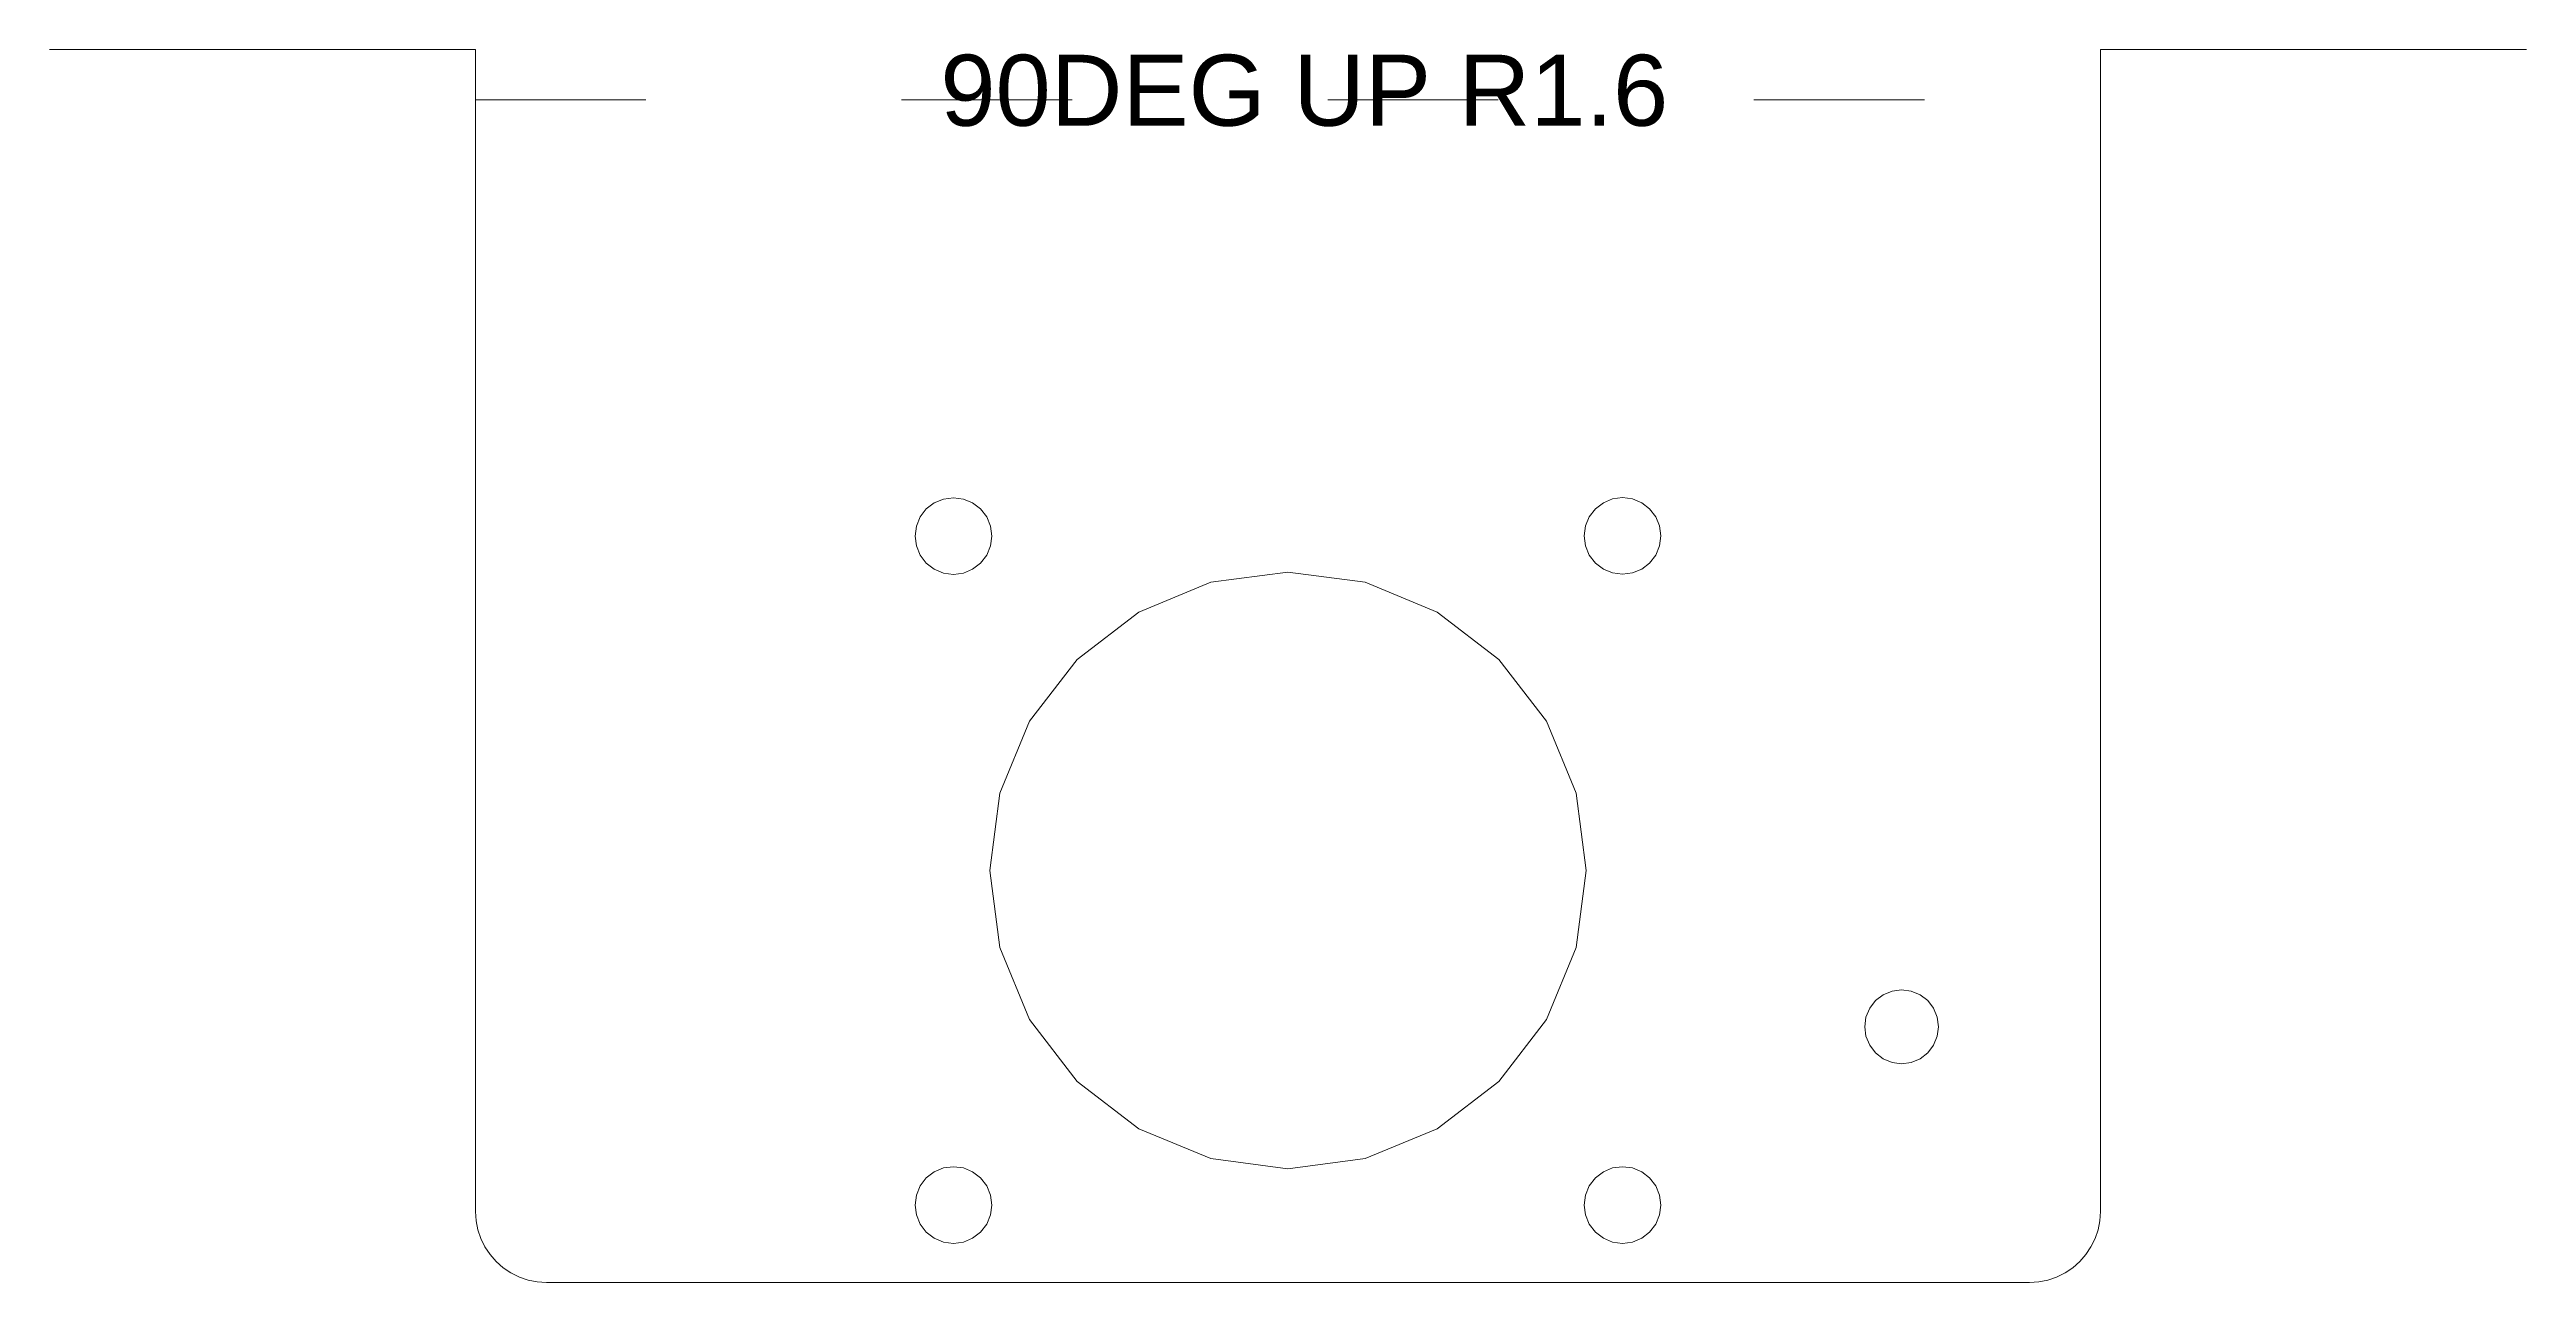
# Model space of a CAD drawing. Extents: x -21 to 705, y 870 to 3200.
# Drawn here: x 531.1 to 705.5, y 869.5 to 956.3 of the extents above; entities that cross this region are included whole.
import ezdxf

# ---------------------------------------------------------------- set-up
doc = ezdxf.new("R2010")
doc.units = 0
doc.linetypes.add('ACAD_ISO03W100', pattern=[30, 12, -18])
doc.layers.get('0').update_dxf_attribs({"lineweight": 25, "true_color": 0xffffff})
doc.layers.add('Layer0', color=7, linetype='BYLAYER', lineweight=5)
doc.styles.add('textstyle29', font='')
doc.styles.get('textstyle29').set_extended_font_data('Arial')

msp = doc.modelspace()

# ---------------------------------------------------------------- texts
at = {"insert": (593.84, 955.94), "char_height": 1, "attachment_point": 1, "style": 'textstyle29'}
msp.add_mtext('\\H5;90DEG UP R1.6', dxfattribs=at)

# ---------------------------------------------------------------- linework, layer by layer
at = {"layer": 'Layer0'}
for p, q in [((559.07, 956.31), (531.13, 956.31)), ((561.11, 956.31), (559.07, 956.31)), ((561.11, 952.76), (561.11, 956.31)), ((675.51, 956.31), (675.51, 952.76)), ((677.55, 956.31), (675.51, 956.31)), ((677.55, 956.31), (705.5, 956.31)), ((561.11, 874.52), (561.11, 952.76)), ((675.51, 952.76), (675.51, 874.52)), ((593.41, 924.39), (592.85, 923.97)), ((594.06, 924.66), (593.41, 924.39)), ((594.76, 924.76), (594.06, 924.66)), ((595.46, 924.66), (594.76, 924.76)), ((596.11, 924.39), (595.46, 924.66)), ((596.67, 923.97), (596.11, 924.39)), ((640.51, 924.41), (639.95, 923.98)), ((641.16, 924.68), (640.51, 924.41)), ((641.86, 924.77), (641.16, 924.68)), ((642.56, 924.68), (641.86, 924.77)), ((643.21, 924.41), (642.56, 924.68)), ((643.77, 923.98), (643.21, 924.41)), ((592.15, 922.76), (592.06, 922.06)), ((592.42, 923.41), (592.15, 922.76)), ((592.85, 923.97), (592.42, 923.41)), ((597.1, 923.41), (596.67, 923.97)), ((597.37, 922.76), (597.1, 923.41)), ((597.46, 922.06), (597.37, 922.76)), ((639.25, 922.77), (639.16, 922.07)), ((639.52, 923.42), (639.25, 922.77)), ((639.95, 923.98), (639.52, 923.42)), ((644.2, 923.42), (643.77, 923.98)), ((644.47, 922.77), (644.2, 923.42)), ((644.56, 922.07), (644.47, 922.77)), ((592.06, 922.06), (592.15, 921.36)), ((592.15, 921.36), (592.42, 920.71)), ((592.42, 920.71), (592.85, 920.15)), ((596.67, 920.15), (597.1, 920.71)), ((597.1, 920.71), (597.37, 921.36)), ((597.37, 921.36), (597.46, 922.06)), ((639.16, 922.07), (639.25, 921.37)), ((639.25, 921.37), (639.52, 920.72)), ((639.52, 920.72), (639.95, 920.16)), ((643.77, 920.16), (644.2, 920.72)), ((644.2, 920.72), (644.47, 921.37)), ((644.47, 921.37), (644.56, 922.07)), ((592.85, 920.15), (593.41, 919.72)), ((593.41, 919.72), (594.06, 919.45)), ((594.06, 919.45), (594.76, 919.36)), ((594.76, 919.36), (595.46, 919.45)), ((595.46, 919.45), (596.11, 919.72)), ((596.11, 919.72), (596.67, 920.15)), ((618.31, 919.52), (612.88, 918.81)), ((623.75, 918.81), (618.31, 919.52)), ((639.95, 920.16), (640.51, 919.73)), ((640.51, 919.73), (641.16, 919.46)), ((641.16, 919.46), (641.86, 919.37)), ((641.86, 919.37), (642.56, 919.46)), ((642.56, 919.46), (643.21, 919.73)), ((643.21, 919.73), (643.77, 920.16)), ((612.88, 918.81), (607.81, 916.71)), ((628.81, 916.71), (623.75, 918.81)), ((607.81, 916.71), (603.46, 913.37)), ((633.16, 913.37), (628.81, 916.71)), ((603.46, 913.37), (600.12, 909.02)), ((636.5, 909.02), (633.16, 913.37)), ((600.12, 909.02), (598.03, 903.96)), ((638.6, 903.96), (636.5, 909.02)), ((598.03, 903.96), (597.31, 898.52)), ((639.31, 898.52), (638.6, 903.96)), ((597.31, 898.52), (598.03, 893.09)), ((638.6, 893.09), (639.31, 898.52)), ((598.03, 893.09), (600.12, 888.02)), ((636.5, 888.02), (638.6, 893.09)), ((659.26, 888.82), (659.67, 889.36)), ((659.67, 889.36), (660.21, 889.77)), ((660.21, 889.77), (660.84, 890.03)), ((660.84, 890.03), (661.51, 890.12)), ((661.51, 890.12), (662.18, 890.03)), ((662.18, 890.03), (662.81, 889.77)), ((662.81, 889.77), (663.35, 889.36)), ((663.35, 889.36), (663.76, 888.82)), ((600.12, 888.02), (603.46, 883.67)), ((633.16, 883.67), (636.5, 888.02)), ((658.91, 887.52), (659, 888.19)), ((659, 888.19), (659.26, 888.82)), ((663.76, 888.82), (664.02, 888.19)), ((664.02, 888.19), (664.11, 887.52)), ((659, 886.85), (658.91, 887.52)), ((659.26, 886.22), (659, 886.85)), ((659.67, 885.68), (659.26, 886.22)), ((663.76, 886.22), (663.35, 885.68)), ((664.02, 886.85), (663.76, 886.22)), ((664.11, 887.52), (664.02, 886.85)), ((660.21, 885.27), (659.67, 885.68)), ((660.84, 885.01), (660.21, 885.27)), ((661.51, 884.92), (660.84, 885.01)), ((662.18, 885.01), (661.51, 884.92)), ((662.81, 885.27), (662.18, 885.01)), ((663.35, 885.68), (662.81, 885.27)), ((603.46, 883.67), (607.81, 880.33)), ((628.81, 880.33), (633.16, 883.67)), ((607.81, 880.33), (612.88, 878.24)), ((623.75, 878.24), (628.81, 880.33)), ((593.41, 877.31), (592.85, 876.88)), ((594.06, 877.58), (593.41, 877.31)), ((594.76, 877.67), (594.06, 877.58)), ((595.46, 877.58), (594.76, 877.67)), ((596.11, 877.31), (595.46, 877.58)), ((596.67, 876.88), (596.11, 877.31)), ((612.88, 878.24), (618.31, 877.52)), ((618.31, 877.52), (623.75, 878.24)), ((640.51, 877.31), (639.95, 876.88)), ((641.16, 877.58), (640.51, 877.31)), ((641.86, 877.67), (641.16, 877.58)), ((642.56, 877.58), (641.86, 877.67)), ((643.21, 877.31), (642.56, 877.58)), ((643.77, 876.88), (643.21, 877.31)), ((592.15, 875.67), (592.06, 874.97)), ((592.42, 876.32), (592.15, 875.67)), ((592.85, 876.88), (592.42, 876.32)), ((597.1, 876.32), (596.67, 876.88)), ((597.37, 875.67), (597.1, 876.32)), ((597.46, 874.97), (597.37, 875.67)), ((639.25, 875.67), (639.16, 874.97)), ((639.52, 876.32), (639.25, 875.67)), ((639.95, 876.88), (639.52, 876.32)), ((644.2, 876.32), (643.77, 876.88)), ((644.47, 875.67), (644.2, 876.32)), ((644.56, 874.97), (644.47, 875.67)), ((561.11, 874.52), (561.15, 873.87)), ((561.15, 873.87), (561.28, 873.23)), ((592.06, 874.97), (592.15, 874.27)), ((592.15, 874.27), (592.42, 873.62)), ((592.42, 873.62), (592.85, 873.06)), ((596.67, 873.06), (597.1, 873.62)), ((597.1, 873.62), (597.37, 874.27)), ((597.37, 874.27), (597.46, 874.97)), ((639.16, 874.97), (639.25, 874.27)), ((639.25, 874.27), (639.52, 873.62)), ((639.52, 873.62), (639.95, 873.06)), ((643.77, 873.06), (644.2, 873.62)), ((644.2, 873.62), (644.47, 874.27)), ((644.47, 874.27), (644.56, 874.97)), ((675.34, 873.23), (675.47, 873.87)), ((675.47, 873.87), (675.51, 874.52)), ((561.28, 873.23), (561.49, 872.61)), ((561.49, 872.61), (561.78, 872.02)), ((561.78, 872.02), (562.14, 871.48)), ((592.85, 873.06), (593.41, 872.63)), ((593.41, 872.63), (594.06, 872.36)), ((594.06, 872.36), (594.76, 872.27)), ((594.76, 872.27), (595.46, 872.36)), ((595.46, 872.36), (596.11, 872.63)), ((596.11, 872.63), (596.67, 873.06)), ((639.95, 873.06), (640.51, 872.63)), ((640.51, 872.63), (641.16, 872.36)), ((641.16, 872.36), (641.86, 872.27)), ((641.86, 872.27), (642.56, 872.36)), ((642.56, 872.36), (643.21, 872.63)), ((643.21, 872.63), (643.77, 873.06)), ((674.48, 871.48), (674.84, 872.02)), ((674.84, 872.02), (675.13, 872.61)), ((675.13, 872.61), (675.34, 873.23)), ((562.14, 871.48), (562.58, 870.99)), ((562.58, 870.99), (563.07, 870.55)), ((563.07, 870.55), (563.61, 870.19)), ((563.61, 870.19), (564.2, 869.9)), ((672.42, 869.9), (673.01, 870.19)), ((673.01, 870.19), (673.55, 870.55)), ((673.55, 870.55), (674.05, 870.99)), ((674.05, 870.99), (674.48, 871.48)), ((564.2, 869.9), (564.82, 869.69)), ((564.82, 869.69), (565.46, 869.56)), ((565.46, 869.56), (566.11, 869.52)), ((566.11, 869.52), (670.51, 869.52)), ((670.51, 869.52), (671.16, 869.56)), ((671.16, 869.56), (671.81, 869.69)), ((671.81, 869.69), (672.42, 869.9))]:
    msp.add_line(p, q, dxfattribs=at)
at = {"layer": 'Layer0', "color": 2, "linetype": 'ACAD_ISO03W100', "true_color": 0xffff00}
msp.add_line((561.11, 952.76), (675.51, 952.76), dxfattribs=at)

msp.set_redraw_order([(e.dxf.handle, doc.entitydb.next_handle()) for e in msp.query("TEXT MTEXT ATTDEF DIMENSION ARC_DIMENSION")])  # texts and dimensions are drawn at this point

doc.saveas('drawing.dxf')
